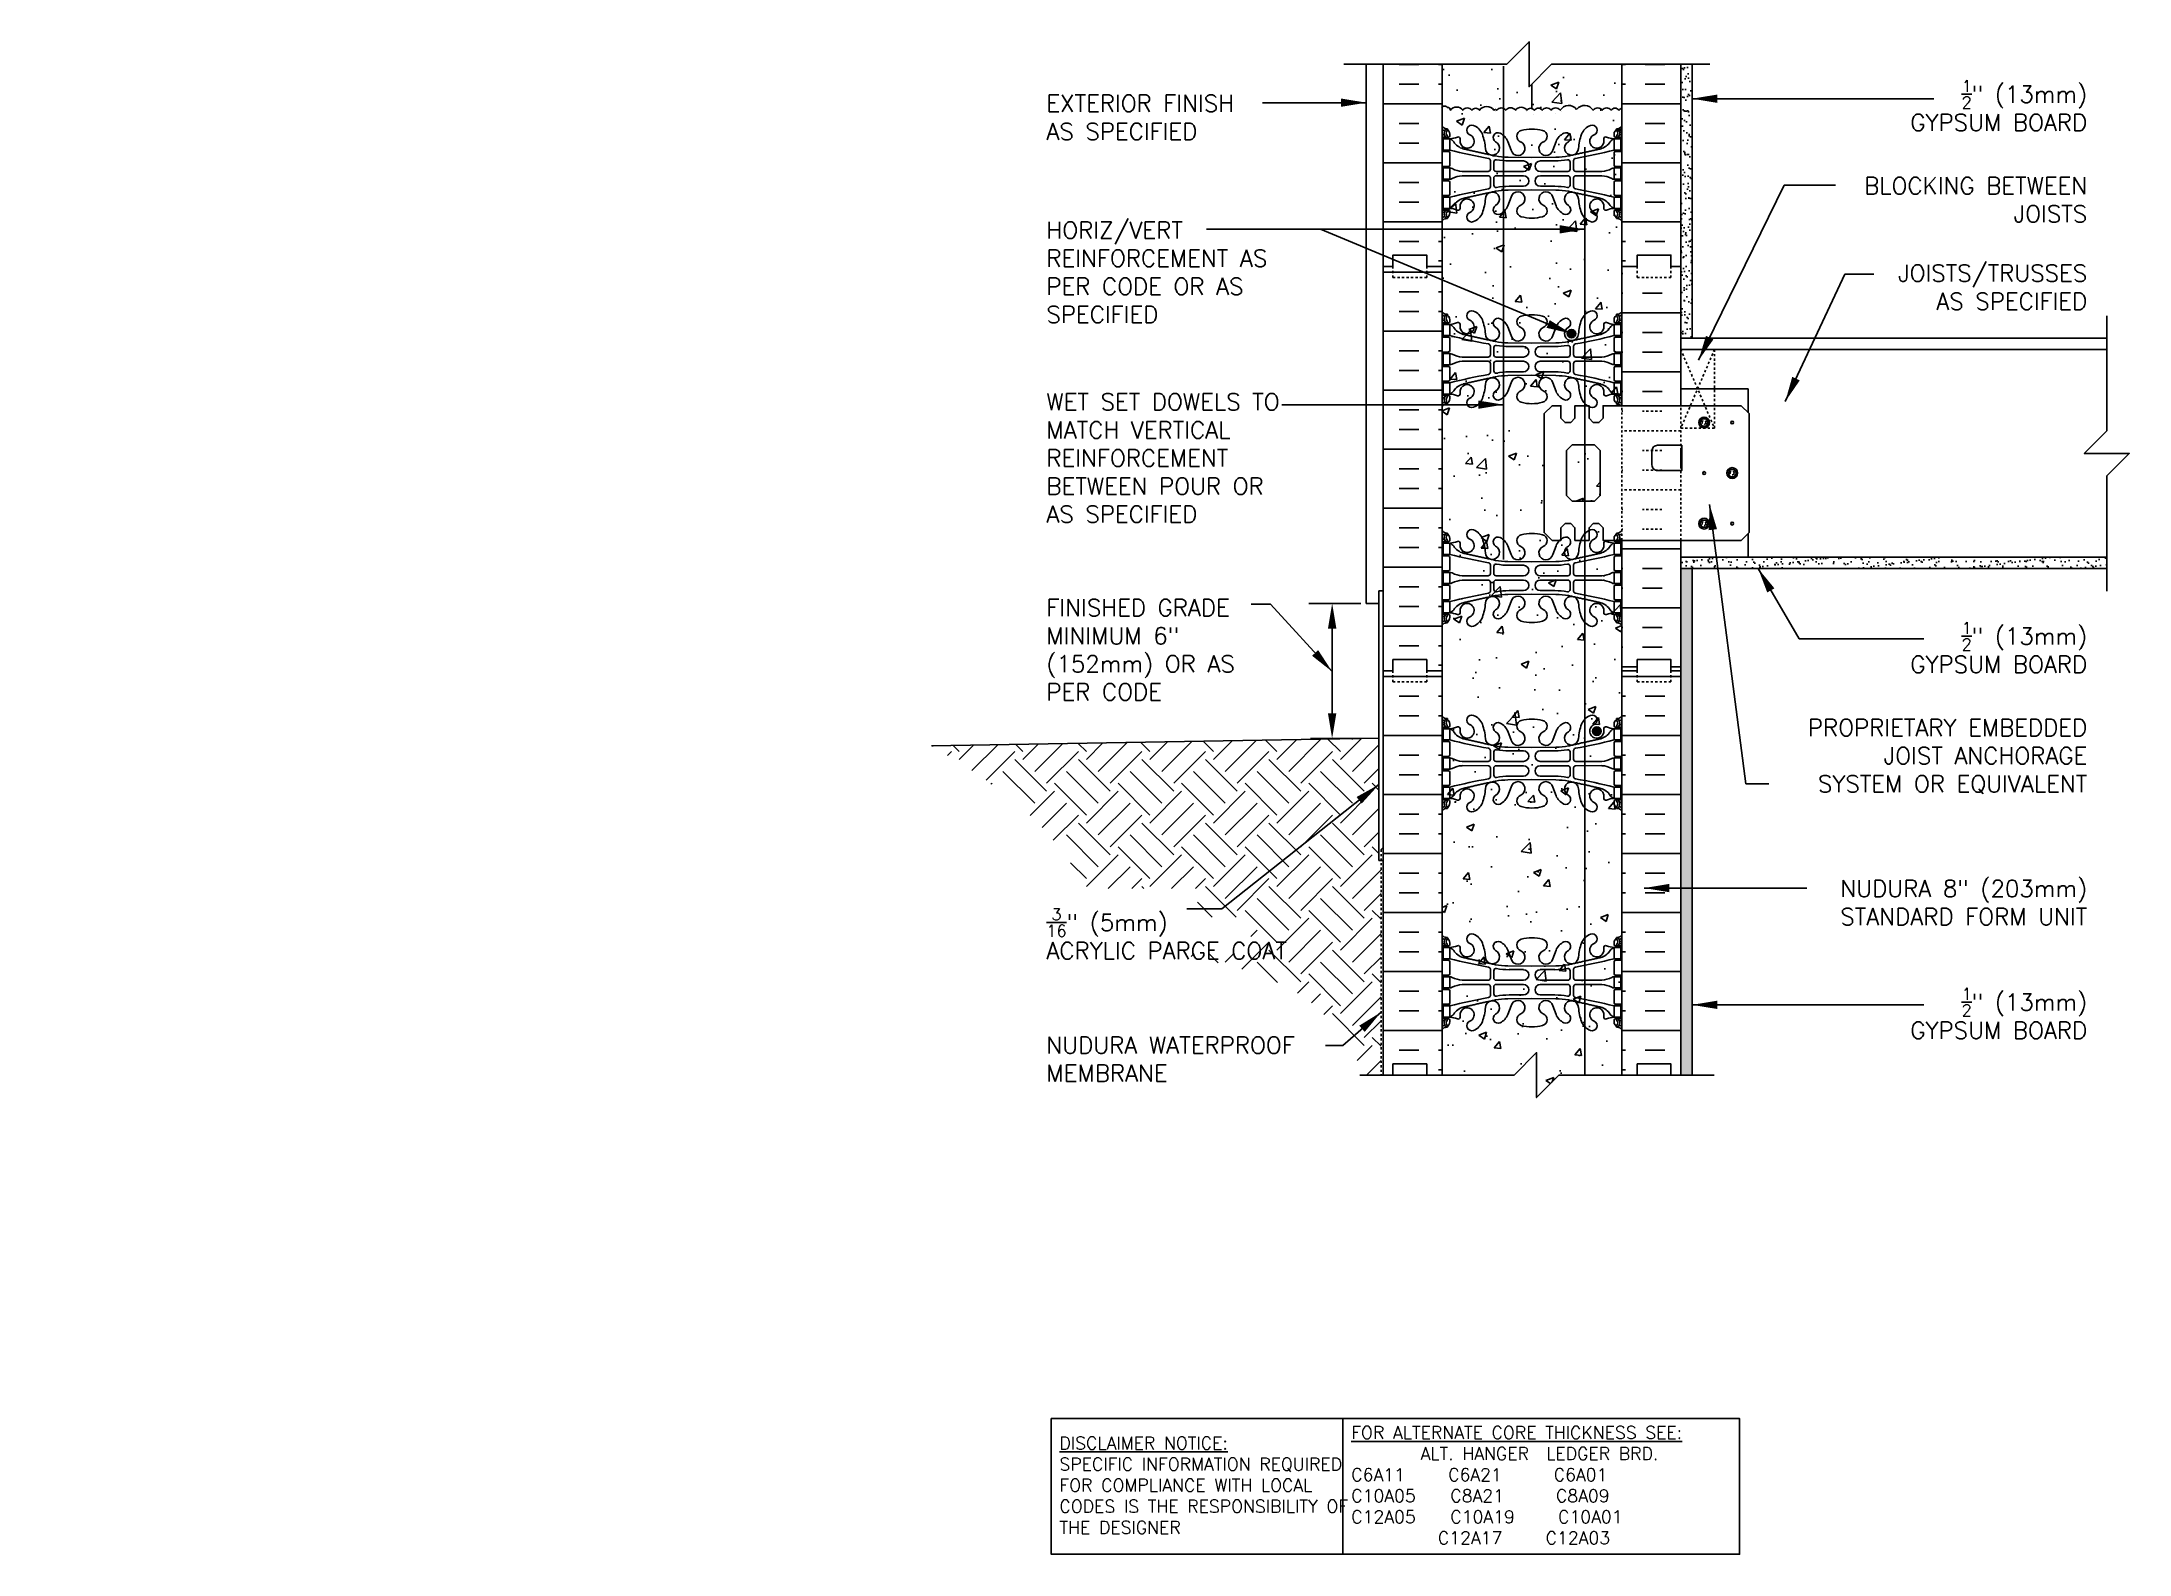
# Model space of a CAD drawing. Header units: inches. Extents: x 109 to 201.9, y 88.1 to 155.4.
import ezdxf

# ---------------------------------------------------------------- set-up
doc = ezdxf.new("R2010")
doc.units = ezdxf.units.IN
doc.header["$LTSCALE"] = 0.5
doc.header["$MEASUREMENT"] = 0
for name, pattern in [('DASHED2', [0.375, 0.25, -0.125]), ('DASHEDX2', [1.5, 1, -0.5]), ('HIDDEN2', [0.1875, 0.125, -0.0625])]:
    doc.linetypes.add(name, pattern=pattern)
for name, color, linetype in [('HATCH', 12, 'Continuous'), ('line25', 2, 'Continuous'), ('LINE3', 3, 'Continuous'), ('LINE50', 5, 'Continuous'), ('LINE9', 9, 'Continuous'), ('TEXT', 4, 'Continuous'), ('Web_Edge', 9, 'Continuous')]:
    doc.layers.add(name, color=color, linetype=linetype)
doc.styles.add('DIM', font='romans.shx', dxfattribs={"width": 0.7})
doc.styles.add('ROMANS', font='romans.shx', dxfattribs={"height": 0.75})
doc.styles.get("Standard").update_dxf_attribs({"font": 'romans.shx', "height": 0.75})
doc.dimstyles.new('ext_12', dxfattribs={"dimscale": 12, "dimtxt": 0.09375, "dimasz": 0.09375, "dimexe": 0.09375, "dimexo": 0.0625, "dimgap": 0.0625, "dimtad": 1, "dimdec": 1, "dimzin": 3, "dimdsep": 46, "dimlunit": 4, "dimtxsty": 'DIM', "dimcen": 0.09, "dimdle": 0.09375, "dimclrt": 4, "dimadec": 0, "dimazin": 0, "dimtfac": 1, "dimtdec": 1, "dimtmove": 2, "dimatfit": 3, "dimfxl": 0, "dimfrac": 2, "dimtolj": 1, "dimtzin": 0, "dimarcsym": 0})
pattern_1 = [(37.5, (70.88313, 12.08724), (-0.0157483, 0.48170594), [0, -0.38, 0, -0.425, 0, -0.40625]), (7.5, (70.8831, 12.08724), (0.4424442, 0.7055365), [0, -0.205, 0, -0.3425, 0, -0.13125]), (327.5, (70.57563, 12.08724), (0.7785355, 0.0014148), [0, -0.125, 0, -0.45, 0, -0.5875]), (317.5, (70.5756, 12.08724), (0.7515317, 0.219419), [0, -0.0625, 0, -0.295, 0, -0.3375])]
pattern_2 = [(180, (70.883, 12.0872), (-3e-16, -2.625), []), (180, (70.883, 11.2122), (-3e-16, -2.625), [0.875, -0.875]), (180, (70.883, 10.3372), (-3e-16, -2.625), [0.875, -0.875])]

msp = doc.modelspace()

# ---------------------------------------------------------------- texts
at = {"layer": 'TEXT', "char_height": 0.75, "style": 'ROMANS'}
for s, insert, width, attachment_point in [('\\A1;{\\H0.7x;\\S1/2;}" (13mm) GYPSUM BOARD', (200.066, 152.569), 9.12398, 6), ('EXTERIOR FINISH\\PAS SPECIFIED', (153.728, 152.04), 11.74859, 4), ('BLOCKING BETWEEN JOISTS', (200.066, 148.373), 11.39051, 6), ('HORIZ/VERT REINFORCEMENT AS PER CODE OR AS SPECIFIED', (153.728, 145.144), 11.74859, 4), ('JOISTS/TRUSSES AS SPECIFIED', (200.066, 144.478), 9.12398, 6), ('WET SET DOWELS TO MATCH VERTICAL REINFORCEMENT BETWEEN POUR OR AS SPECIFIED', (153.728, 136.876), 11.74859, 4), ('FINISHED GRADE MINIMUM 6" (152mm) OR AS PER CODE', (153.728, 128.34), 10.75183, 4), ('\\A1;{\\H0.7x;\\S1/2;}" (13mm) GYPSUM BOARD', (200.066, 128.446), 9.12398, 6), ('PROPRIETARY EMBEDDED JOIST ANCHORAGE \\PSYSTEM OR EQUIVALENT', (200.066, 123.591), 13.76939, 6), ('\\A1;NUDURA 8" (203mm) STANDARD FORM UNIT', (200.066, 117.087), 14.69725, 6), ('\\A1;{\\H0.7x;\\S3/16;}" (5mm) \\PACRYLIC PARGE COAT', (153.728, 115.7), 11.74859, 4), ('\\A1;{\\H0.7x;\\S1/2;}" (13mm) GYPSUM BOARD', (200.066, 112.156), 9.12398, 6), ('\\A1;NUDURA WATERPROOF MEMBRANE', (153.728, 110.118), 12.78313, 4)]:
    msp.add_mtext(s, dxfattribs=dict(at, insert=insert, width=width, attachment_point=attachment_point))
at = {"layer": 'TEXT', "char_height": 0.5625, "attachment_point": 4}
for s, insert, width in [('{\\LDISCLAIMER NOTICE:}\\PSPECIFIC INFORMATION REQUIRED FOR COMPLIANCE WITH LOCAL CODES IS THE RESPONSIBILITY OF THE DESIGNER', (154.308, 91.152), 14.00235), ('{\\LFOR ALTERNATE CORE THICKNESS SEE:\\P}        ALT. HANGER  LEDGER BRD.\\PC6A11     C6A21      C6A01     \\PC10A05    C8A21      C8A09\\PC12A05    C10A19     C10A01\\P          C12A17     C12A03', (167.3, 91.152), 23.33295)]:
    msp.add_mtext(s, dxfattribs=dict(at, insert=insert, width=width))

# ---------------------------------------------------------------- blocks, each defined once
blk = doc.blocks.new('8 web')
at = {"layer": 'Web_Edge'}
for p, q in [((-4, 6.589), (-3.922, 6.589)), ((-3.854, 6.868), (-3.764, 6.868)), ((-3.764, 6.868), (-3.764, 6.827)), ((-3.654, 6.619), (-3.654, 6.552)), ((3.654, 6.619), (3.654, 6.552)), ((3.854, 6.868), (3.764, 6.868)), ((3.764, 6.868), (3.764, 6.827)), ((4, 6.589), (3.922, 6.589)), ((-4, 6.489), (-3.716, 6.489)), ((-4, 5.849), (-3.716, 5.849)), ((-3.854, 6.489), (-3.854, 6.419)), ((-3.854, 5.919), (-3.854, 5.849)), ((-3.764, 6.489), (-3.764, 6.419)), ((-3.764, 5.919), (-3.764, 5.849)), ((-3.654, 5.787), (-3.654, 5.252)), ((-0.929, 5.917), (-1.071, 6.304)), ((-1.067, 5.601), (0, 5.586)), ((1.067, 5.601), (0, 5.586)), ((0.929, 5.917), (1.071, 6.304)), ((3.654, 5.787), (3.654, 5.252)), ((4, 6.489), (3.716, 6.489)), ((4, 5.849), (3.716, 5.849)), ((3.764, 6.489), (3.764, 6.419)), ((3.764, 5.919), (3.764, 5.849)), ((3.854, 6.489), (3.854, 6.419)), ((3.854, 5.919), (3.854, 5.849)), ((-4, 5.189), (-3.716, 5.189)), ((-3.854, 5.189), (-3.854, 5.119)), ((-3.764, 5.189), (-3.764, 5.119)), ((-3.106, 4.964), (-1.952, 4.965)), ((-3.106, 4.775), (-1.952, 4.774)), ((-1.852, 5.45), (-1.852, 5.065)), ((-1.852, 4.289), (-1.852, 4.674)), ((-1.699, 5.387), (-1.699, 5.065)), ((-1.699, 4.351), (-1.699, 4.674)), ((-1.599, 4.965), (-0.372, 4.965)), ((-1.599, 4.774), (-0.372, 4.774)), ((-1.019, 5.433), (-0.372, 5.433)), ((1.019, 5.433), (0.372, 5.433)), ((1.599, 4.965), (0.372, 4.965)), ((1.599, 4.774), (0.372, 4.774)), ((1.699, 5.387), (1.699, 5.065)), ((1.699, 4.351), (1.699, 4.674)), ((1.852, 5.45), (1.852, 5.065)), ((1.852, 4.289), (1.852, 4.674)), ((3.106, 4.964), (1.952, 4.965)), ((3.106, 4.775), (1.952, 4.774)), ((4, 5.189), (3.716, 5.189)), ((3.764, 5.189), (3.764, 5.119)), ((3.854, 5.189), (3.854, 5.119)), ((-4, 4.549), (-3.716, 4.549)), ((-4, 3.889), (-3.716, 3.889)), ((-3.854, 4.549), (-3.854, 4.619)), ((-3.854, 3.819), (-3.854, 3.889)), ((-3.764, 4.549), (-3.764, 4.619)), ((-3.764, 3.819), (-3.764, 3.889)), ((-3.654, 3.952), (-3.654, 4.487)), ((-0.929, 3.822), (-1.071, 3.435)), ((-1.067, 4.138), (0, 4.153)), ((-1.019, 4.305), (-0.372, 4.305)), ((1.067, 4.138), (0, 4.153)), ((1.019, 4.305), (0.372, 4.305)), ((0.929, 3.822), (1.071, 3.435)), ((3.654, 3.952), (3.654, 4.487)), ((4, 4.549), (3.716, 4.549)), ((4, 3.889), (3.716, 3.889)), ((3.764, 4.549), (3.764, 4.619)), ((3.764, 3.819), (3.764, 3.889)), ((3.854, 4.549), (3.854, 4.619)), ((3.854, 3.819), (3.854, 3.889)), ((-4, 3.249), (-3.716, 3.249)), ((-4, 3.149), (-3.922, 3.149)), ((-3.854, 3.249), (-3.854, 3.319)), ((-3.854, 2.871), (-3.764, 2.871)), ((-3.764, 3.249), (-3.764, 3.319)), ((-3.764, 2.871), (-3.764, 2.912)), ((-3.654, 3.119), (-3.654, 3.187)), ((3.654, 3.119), (3.654, 3.187)), ((4, 3.249), (3.716, 3.249)), ((3.764, 3.249), (3.764, 3.319)), ((3.764, 2.871), (3.764, 2.912)), ((3.854, 2.871), (3.764, 2.871)), ((3.854, 3.249), (3.854, 3.319)), ((4, 3.149), (3.922, 3.149)), ((-4, -3.149), (-3.922, -3.149)), ((-4, -3.249), (-3.716, -3.249)), ((-3.854, -2.871), (-3.764, -2.871)), ((-3.854, -3.249), (-3.854, -3.319)), ((-3.764, -2.871), (-3.764, -2.912)), ((-3.764, -3.249), (-3.764, -3.319)), ((-3.654, -3.119), (-3.654, -3.187)), ((-0.929, -3.822), (-1.071, -3.435)), ((0.929, -3.822), (1.071, -3.435)), ((3.654, -3.119), (3.654, -3.187)), ((4, -3.249), (3.716, -3.249)), ((3.854, -2.871), (3.764, -2.871)), ((3.764, -2.871), (3.764, -2.912)), ((3.764, -3.249), (3.764, -3.319)), ((3.854, -3.249), (3.854, -3.319)), ((4, -3.149), (3.922, -3.149)), ((-4, -3.889), (-3.716, -3.889)), ((-4, -4.549), (-3.716, -4.549)), ((-3.854, -3.819), (-3.854, -3.889)), ((-3.854, -4.549), (-3.854, -4.619)), ((-3.764, -3.819), (-3.764, -3.889)), ((-3.764, -4.549), (-3.764, -4.619)), ((-3.654, -3.952), (-3.654, -4.487)), ((-1.852, -4.289), (-1.852, -4.674)), ((-1.699, -4.351), (-1.699, -4.674)), ((-1.067, -4.138), (0, -4.153)), ((-1.019, -4.305), (-0.372, -4.305)), ((1.067, -4.138), (0, -4.153)), ((1.019, -4.305), (0.372, -4.305)), ((1.699, -4.351), (1.699, -4.674)), ((1.852, -4.289), (1.852, -4.674)), ((3.654, -3.952), (3.654, -4.487)), ((4, -3.889), (3.716, -3.889)), ((4, -4.549), (3.716, -4.549)), ((3.764, -3.819), (3.764, -3.889)), ((3.764, -4.549), (3.764, -4.619)), ((3.854, -3.819), (3.854, -3.889)), ((3.854, -4.549), (3.854, -4.619)), ((-4, -5.189), (-3.716, -5.189)), ((-3.854, -5.189), (-3.854, -5.119)), ((-3.764, -5.189), (-3.764, -5.119)), ((-3.654, -5.787), (-3.654, -5.252)), ((-3.106, -4.775), (-1.952, -4.774)), ((-3.106, -4.964), (-1.952, -4.965)), ((-1.852, -5.45), (-1.852, -5.065)), ((-1.699, -5.387), (-1.699, -5.065)), ((-1.599, -4.774), (-0.372, -4.774)), ((-1.599, -4.965), (-0.372, -4.965)), ((-1.019, -5.433), (-0.372, -5.433)), ((1.599, -4.774), (0.372, -4.774)), ((1.599, -4.965), (0.372, -4.965)), ((1.019, -5.433), (0.372, -5.433)), ((1.699, -5.387), (1.699, -5.065)), ((1.852, -5.45), (1.852, -5.065)), ((3.106, -4.775), (1.952, -4.774)), ((3.106, -4.964), (1.952, -4.965)), ((3.654, -5.787), (3.654, -5.252)), ((4, -5.189), (3.716, -5.189)), ((3.764, -5.189), (3.764, -5.119)), ((3.854, -5.189), (3.854, -5.119)), ((-4, -5.849), (-3.716, -5.849)), ((-4, -6.489), (-3.716, -6.489)), ((-3.854, -5.919), (-3.854, -5.849)), ((-3.854, -6.489), (-3.854, -6.419)), ((-3.764, -5.919), (-3.764, -5.849)), ((-3.764, -6.489), (-3.764, -6.419)), ((-0.929, -5.917), (-1.071, -6.304)), ((-1.067, -5.601), (0, -5.586)), ((1.067, -5.601), (0, -5.586)), ((0.929, -5.917), (1.071, -6.304)), ((4, -5.849), (3.716, -5.849)), ((4, -6.489), (3.716, -6.489)), ((3.764, -5.919), (3.764, -5.849)), ((3.764, -6.489), (3.764, -6.419)), ((3.854, -5.919), (3.854, -5.849)), ((3.854, -6.489), (3.854, -6.419)), ((-4, -6.589), (-3.922, -6.589)), ((-3.854, -6.868), (-3.764, -6.868)), ((-3.764, -6.868), (-3.764, -6.827)), ((-3.654, -6.619), (-3.654, -6.552)), ((3.654, -6.619), (3.654, -6.552)), ((3.764, -6.868), (3.764, -6.827)), ((3.854, -6.868), (3.764, -6.868)), ((4, -6.589), (3.922, -6.589))]:
    blk.add_line(p, q, dxfattribs=at)
for points in [[(-3.959, 5.919), (-3.659, 5.919), (-3.659, 6.419), (-3.959, 6.419)], [(3.959, 5.919), (3.659, 5.919), (3.659, 6.419), (3.959, 6.419)], [(-3.959, 3.819), (-3.659, 3.819), (-3.659, 3.319), (-3.959, 3.319)], [(3.959, 3.819), (3.659, 3.819), (3.659, 3.319), (3.959, 3.319)], [(-3.959, -3.819), (-3.659, -3.819), (-3.659, -3.319), (-3.959, -3.319)], [(3.959, -3.819), (3.659, -3.819), (3.659, -3.319), (3.959, -3.319)], [(-3.959, -5.919), (-3.659, -5.919), (-3.659, -6.419), (-3.959, -6.419)], [(3.959, -5.919), (3.659, -5.919), (3.659, -6.419), (3.959, -6.419)]]:
    blk.add_lwpolyline(points, close=True, dxfattribs=at)
for points in [[(-3.659, 4.869), (-3.659, 5.119), (-3.959, 5.119), (-3.959, 4.869)], [(-3.659, 4.869), (-3.659, 4.619), (-3.959, 4.619), (-3.959, 4.869)], [(3.659, 4.869), (3.659, 5.119), (3.959, 5.119), (3.959, 4.869)], [(3.659, 4.869), (3.659, 4.619), (3.959, 4.619), (3.959, 4.869)], [(-3.659, -4.869), (-3.659, -4.619), (-3.959, -4.619), (-3.959, -4.869)], [(3.659, -4.869), (3.659, -4.619), (3.959, -4.619), (3.959, -4.869)], [(-3.659, -4.869), (-3.659, -5.119), (-3.959, -5.119), (-3.959, -4.869)], [(3.659, -4.869), (3.659, -5.119), (3.959, -5.119), (3.959, -4.869)]]:
    blk.add_lwpolyline(points, dxfattribs=at)
for centre, radius, start, end in [((-3.654, 7.327), 0.5, 226.21089, 250.52878), ((-3.654, 7.327), 0.6, 234.78322, 245.07477), ((-3.922, 6.609), 0.0196, 269.40316, 15.4901), ((-3.66, 6.674), 0.25, 140.11451, 222.46087), ((-3.916, 6.764), 0.021, 343.464, 63.99573), ((-3.818, 6.805), 0.045, 321.448, 139.1879), ((-3.812, 6.536), 0.045, 222.46087, 42.46087), ((-3.904, 6.619), 0.25, 0, 70.52878), ((-3.66, 6.674), 0.16, 140.00008, 222.46087), ((-3.716, 6.552), 0.0625, 270, 0), ((-2.89, 6.313), 0.314, 168.58862, 66.19163), ((-2.681, 6.804), 0.22, 68.19625, 248.19625), ((-2.839, 6.375), 0.677, 21.12389, 69.31975), ((-4.43, 5.81), 2.365, 4.38947, 20.00151), ((-1.507, 6.473), 0.217, 65.52644, 238.53701), ((-1.758, 6.003), 0.75, 23.69375, 62.97047), ((-0.406, 6.529), 0.268, 104.78919, 250.03375), ((-0.012, 5.096), 1.754, 89.62292, 105.29183), ((0.012, 5.096), 1.754, 74.70817, 90.37708), ((0.406, 6.529), 0.268, 289.96625, 75.21081), ((1.758, 6.003), 0.75, 117.02953, 156.30625), ((1.507, 6.473), 0.217, 301.46299, 114.47356), ((4.43, 5.81), 2.365, 159.99849, 175.61053), ((2.839, 6.375), 0.677, 110.68025, 158.87611), ((2.89, 6.313), 0.314, 113.80837, 11.41138), ((2.681, 6.804), 0.22, 291.80375, 111.80375), ((3.904, 6.619), 0.25, 109.47122, 180), ((3.716, 6.552), 0.0625, 180, 270), ((3.812, 6.536), 0.045, 137.53913, 317.53913), ((3.818, 6.805), 0.045, 40.8121, 218.552), ((3.66, 6.674), 0.16, 317.53913, 39.99992), ((3.654, 7.327), 0.5, 289.47122, 313.78911), ((3.66, 6.674), 0.25, 317.53913, 39.88549), ((3.916, 6.764), 0.021, 116.00427, 196.536), ((3.922, 6.609), 0.0196, 164.5099, 270.59684), ((3.654, 7.327), 0.6, 294.92523, 305.21678), ((-3.716, 5.787), 0.0625, 0, 90), ((-3.714, 7.415), 0.997, 273.15379, 293.1467), ((-3.781, 6.077), 0.364, 34.97751, 70.33874), ((3.15, 33.34), 28.253, 256.05522, 259.63434), ((-2.858, 6.688), 0.743, 212.79192, 253.81071), ((-3.288, 6.408), 0.0968, 340.15513, 110.43307), ((-1.759, 6.006), 0.314, 182.73571, 63.93483), ((-1.072, 8.585), 2.984, 259.25462, 270.09947), ((-0.624, 5.99), 0.314, 193.41463, 66.19163), ((0.624, 5.99), 0.314, 113.80837, 346.58537), ((1.072, 8.585), 2.984, 269.90053, 280.74538), ((1.759, 6.006), 0.314, 116.06517, 357.26429), ((-3.15, 33.34), 28.253, 280.36566, 283.94478), ((2.858, 6.688), 0.743, 286.18929, 327.20808), ((3.288, 6.408), 0.0968, 69.56693, 199.84487), ((3.714, 7.415), 0.997, 246.8533, 266.84621), ((3.781, 6.077), 0.364, 109.66126, 145.02249), ((3.716, 5.787), 0.0625, 90, 180), ((-3.716, 5.252), 0.0625, 270, 0), ((-3.663, 4.901), 0.219, 60.49375, 88.91995), ((-3.663, 4.838), 0.219, 271.08005, 299.50625), ((-3.021, 6.121), 1.16, 242.5844, 265.80325), ((-3.021, 3.618), 1.16, 94.19675, 117.4156), ((-1.952, 5.065), 0.1, 270.03876, 360), ((-1.952, 4.674), 0.1, 0, 89.96124), ((-1.952, 5.45), 0.1, 360, 79.63434), ((-1.599, 5.387), 0.1, 79.25462, 180), ((-1.599, 5.065), 0.1, 180, 270), ((-1.599, 4.674), 0.1, 90, 180), ((-1.024, 8.417), 2.984, 259.25462, 270.09947), ((-0.372, 5.199), 0.234, 270, 90), ((-0.372, 4.54), 0.234, 270, 90), ((0.372, 5.199), 0.234, 90, 270), ((0.372, 4.54), 0.234, 90, 270), ((1.024, 8.417), 2.984, 269.90053, 280.74538), ((1.599, 5.387), 0.1, 0, 100.74538), ((1.599, 5.065), 0.1, 270, 0), ((1.599, 4.674), 0.1, 0, 90), ((1.952, 5.45), 0.1, 100.36566, 180), ((1.952, 5.065), 0.1, 180, 269.96124), ((1.952, 4.674), 0.1, 90.03876, 180), ((3.021, 6.121), 1.16, 274.19675, 297.4156), ((3.021, 3.618), 1.16, 62.5844, 85.80325), ((3.663, 4.901), 0.219, 91.08005, 119.50625), ((3.663, 4.838), 0.219, 240.49375, 268.91995), ((3.716, 5.252), 0.0625, 180, 270), ((-3.716, 4.487), 0.0625, 0, 90), ((-3.716, 3.952), 0.0625, 270, 0), ((3.15, -23.601), 28.253, 100.36566, 103.94478), ((-2.858, 3.051), 0.743, 106.18929, 147.20808), ((-2.89, 3.426), 0.314, 293.80837, 191.41138), ((-4.43, 3.929), 2.365, 339.99849, 355.61053), ((-1.759, 3.733), 0.314, 296.06517, 177.26429), ((-1.952, 4.289), 0.1, 280.36566, 0), ((-1.599, 4.351), 0.1, 180, 280.74538), ((-1.072, 1.154), 2.984, 89.90053, 100.74538), ((-1.024, 1.322), 2.984, 89.90053, 100.74538), ((-0.624, 3.749), 0.314, 293.80837, 166.58537), ((0.624, 3.749), 0.314, 13.41463, 246.19163), ((1.024, 1.322), 2.984, 79.25462, 90.09947), ((1.072, 1.154), 2.984, 79.25462, 90.09947), ((1.759, 3.733), 0.314, 2.73571, 243.93483), ((1.599, 4.351), 0.1, 259.25462, 0), ((1.952, 4.289), 0.1, 180, 259.63434), ((-3.15, -23.601), 28.253, 76.05522, 79.63434), ((4.43, 3.929), 2.365, 184.38947, 200.00151), ((2.89, 3.426), 0.314, 348.58862, 246.19163), ((2.858, 3.051), 0.743, 32.79192, 73.81071), ((3.716, 4.487), 0.0625, 90, 180), ((3.716, 3.952), 0.0625, 180, 270), ((-3.654, 2.412), 0.6, 114.92523, 125.21678), ((-3.654, 2.412), 0.5, 109.47122, 133.78911), ((-3.922, 3.13), 0.0196, 344.5099, 90.59684), ((-3.66, 3.065), 0.25, 137.53913, 219.88549), ((-3.916, 2.975), 0.021, 296.00427, 16.536), ((-3.818, 2.934), 0.045, 220.8121, 38.552), ((-3.812, 3.203), 0.045, 317.53913, 137.53913), ((-3.904, 3.119), 0.25, 289.47122, 360), ((-3.66, 3.065), 0.16, 137.53913, 219.99992), ((-3.716, 3.187), 0.0625, 360, 90), ((-3.781, 3.662), 0.364, 289.66126, 325.02249), ((-3.714, 2.324), 0.997, 66.8533, 86.84621), ((-3.288, 3.331), 0.0968, 249.56693, 19.84487), ((-2.681, 2.935), 0.22, 111.80375, 291.80375), ((-2.839, 3.364), 0.677, 290.68025, 338.87611), ((-1.507, 3.266), 0.217, 121.46299, 294.47356), ((-1.758, 3.736), 0.75, 297.02953, 336.30625), ((-0.406, 3.21), 0.268, 109.96625, 255.21081), ((-0.012, 4.643), 1.754, 254.70817, 270.37708), ((0.012, 4.643), 1.754, 269.62292, 285.29183), ((0.406, 3.21), 0.268, 284.78919, 70.03375), ((1.758, 3.736), 0.75, 203.69375, 242.97047), ((1.507, 3.266), 0.217, 245.52644, 58.53701), ((2.839, 3.364), 0.677, 201.12389, 249.31975), ((2.681, 2.935), 0.22, 248.19625, 68.19625), ((3.288, 3.331), 0.0968, 160.15513, 290.43307), ((3.714, 2.324), 0.997, 93.15379, 113.1467), ((3.781, 3.662), 0.364, 214.97751, 250.33874), ((3.716, 3.187), 0.0625, 90, 180), ((3.904, 3.119), 0.25, 180, 250.52878), ((3.812, 3.203), 0.045, 42.46087, 222.46087), ((3.818, 2.934), 0.045, 141.448, 319.1879), ((3.66, 3.065), 0.16, 320.00008, 42.46087), ((3.654, 2.412), 0.5, 46.21089, 70.52878), ((3.66, 3.065), 0.25, 320.11451, 42.46087), ((3.916, 2.975), 0.021, 163.464, 243.99573), ((3.922, 3.13), 0.0196, 89.40316, 195.4901), ((3.654, 2.412), 0.6, 54.78322, 65.07477), ((-3.654, -2.412), 0.5, 226.21089, 250.52878), ((-2.681, -2.935), 0.22, 68.19625, 248.19625), ((-2.839, -3.364), 0.677, 21.12389, 69.31975), ((2.839, -3.364), 0.677, 110.68025, 158.87611), ((2.681, -2.935), 0.22, 291.80375, 111.80375), ((3.654, -2.412), 0.5, 289.47122, 313.78911), ((-3.654, -2.412), 0.6, 234.78322, 245.07477), ((-3.922, -3.13), 0.0196, 269.40316, 15.4901), ((-3.66, -3.065), 0.25, 140.11451, 222.46087), ((-3.916, -2.975), 0.021, 343.464, 63.99573), ((-3.818, -2.934), 0.045, 321.448, 139.1879), ((-3.812, -3.203), 0.045, 222.46087, 42.46087), ((-3.904, -3.119), 0.25, 0, 70.52878), ((-3.66, -3.065), 0.16, 140.00008, 222.46087), ((-3.716, -3.187), 0.0625, 270, 0), ((-3.714, -2.324), 0.997, 273.15379, 293.1467), ((-3.781, -3.662), 0.364, 34.97751, 70.33874), ((-2.858, -3.051), 0.743, 212.79192, 253.81071), ((-3.288, -3.331), 0.0968, 340.15513, 110.43307), ((-2.89, -3.426), 0.314, 168.58862, 66.19163), ((-4.43, -3.929), 2.365, 4.38947, 20.00151), ((-1.759, -3.733), 0.314, 182.73571, 63.93483), ((-1.507, -3.266), 0.217, 65.52644, 238.53701), ((-1.758, -3.736), 0.75, 23.69375, 62.97047), ((-0.624, -3.749), 0.314, 193.41463, 66.19163), ((-0.406, -3.21), 0.268, 104.78919, 250.03375), ((-0.012, -4.643), 1.754, 89.62292, 105.29183), ((0.012, -4.643), 1.754, 74.70817, 90.37708), ((0.624, -3.749), 0.314, 113.80837, 346.58537), ((0.406, -3.21), 0.268, 289.96625, 75.21081), ((1.758, -3.736), 0.75, 117.02953, 156.30625), ((1.507, -3.266), 0.217, 301.46299, 114.47356), ((1.759, -3.733), 0.314, 116.06517, 357.26429), ((4.43, -3.929), 2.365, 159.99849, 175.61053), ((2.89, -3.426), 0.314, 113.80837, 11.41138), ((2.858, -3.051), 0.743, 286.18929, 327.20808), ((3.288, -3.331), 0.0968, 69.56693, 199.84487), ((3.714, -2.324), 0.997, 246.8533, 266.84621), ((3.781, -3.662), 0.364, 109.66126, 145.02249), ((3.904, -3.119), 0.25, 109.47122, 180), ((3.716, -3.187), 0.0625, 180, 270), ((3.812, -3.203), 0.045, 137.53913, 317.53913), ((3.818, -2.934), 0.045, 40.8121, 218.552), ((3.66, -3.065), 0.16, 317.53913, 39.99992), ((3.66, -3.065), 0.25, 317.53913, 39.88549), ((3.916, -2.975), 0.021, 116.00427, 196.536), ((3.922, -3.13), 0.0196, 164.5099, 270.59684), ((3.654, -2.412), 0.6, 294.92523, 305.21678), ((-3.716, -3.952), 0.0625, 0, 90), ((-3.716, -4.487), 0.0625, 270, 0), ((3.15, 23.601), 28.253, 256.05522, 259.63434), ((-3.663, -4.838), 0.219, 60.49375, 88.91995), ((-1.952, -4.289), 0.1, 360, 79.63434), ((-1.599, -4.351), 0.1, 79.25462, 180), ((-1.072, -1.154), 2.984, 259.25462, 270.09947), ((-1.024, -1.322), 2.984, 259.25462, 270.09947), ((-0.372, -4.54), 0.234, 270, 90), ((0.372, -4.54), 0.234, 90, 270), ((1.024, -1.322), 2.984, 269.90053, 280.74538), ((1.072, -1.154), 2.984, 269.90053, 280.74538), ((1.599, -4.351), 0.1, 0, 100.74538), ((1.952, -4.289), 0.1, 100.36566, 180), ((-3.15, 23.601), 28.253, 280.36566, 283.94478), ((3.663, -4.838), 0.219, 91.08005, 119.50625), ((3.716, -3.952), 0.0625, 90, 180), ((3.716, -4.487), 0.0625, 180, 270), ((-3.716, -5.252), 0.0625, 0, 90), ((-3.663, -4.901), 0.219, 271.08005, 299.50625), ((3.15, -33.34), 28.253, 100.36566, 103.94478), ((-3.021, -3.618), 1.16, 242.5844, 265.80325), ((-3.021, -6.121), 1.16, 94.19675, 117.4156), ((-1.952, -4.674), 0.1, 270.03876, 360), ((-1.952, -5.065), 0.1, 0, 89.96124), ((-1.952, -5.45), 0.1, 280.36566, 0), ((-1.599, -4.674), 0.1, 180, 270), ((-1.599, -5.065), 0.1, 90, 180), ((-1.599, -5.387), 0.1, 180, 280.74538), ((-1.024, -8.417), 2.984, 89.90053, 100.74538), ((-0.372, -5.199), 0.234, 270, 90), ((0.372, -5.199), 0.234, 90, 270), ((1.024, -8.417), 2.984, 79.25462, 90.09947), ((1.599, -5.387), 0.1, 259.25462, 0), ((1.599, -4.674), 0.1, 270, 0), ((1.599, -5.065), 0.1, 0, 90), ((1.952, -4.674), 0.1, 180, 269.96124), ((1.952, -5.065), 0.1, 90.03876, 180), ((1.952, -5.45), 0.1, 180, 259.63434), ((-3.15, -33.34), 28.253, 76.05522, 79.63434), ((3.021, -3.618), 1.16, 274.19675, 297.4156), ((3.021, -6.121), 1.16, 62.5844, 85.80325), ((3.663, -4.901), 0.219, 240.49375, 268.91995), ((3.716, -5.252), 0.0625, 90, 180), ((-3.66, -6.674), 0.25, 137.53913, 219.88549), ((-3.812, -6.536), 0.045, 317.53913, 137.53913), ((-3.716, -5.787), 0.0625, 270, 0), ((-3.716, -6.552), 0.0625, 360, 90), ((-3.781, -6.077), 0.364, 289.66126, 325.02249), ((-3.714, -7.415), 0.997, 66.8533, 86.84621), ((-2.858, -6.688), 0.743, 106.18929, 147.20808), ((-3.288, -6.408), 0.0968, 249.56693, 19.84487), ((-2.89, -6.313), 0.314, 293.80837, 191.41138), ((-4.43, -5.81), 2.365, 339.99849, 355.61053), ((-1.759, -6.006), 0.314, 296.06517, 177.26429), ((-1.507, -6.473), 0.217, 121.46299, 294.47356), ((-1.072, -8.585), 2.984, 89.90053, 100.74538), ((-1.758, -6.003), 0.75, 297.02953, 336.30625), ((-0.624, -5.99), 0.314, 293.80837, 166.58537), ((-0.406, -6.529), 0.268, 109.96625, 255.21081), ((0.624, -5.99), 0.314, 13.41463, 246.19163), ((0.406, -6.529), 0.268, 284.78919, 70.03375), ((1.072, -8.585), 2.984, 79.25462, 90.09947), ((1.758, -6.003), 0.75, 203.69375, 242.97047), ((1.507, -6.473), 0.217, 245.52644, 58.53701), ((1.759, -6.006), 0.314, 2.73571, 243.93483), ((4.43, -5.81), 2.365, 184.38947, 200.00151), ((2.89, -6.313), 0.314, 348.58862, 246.19163), ((2.858, -6.688), 0.743, 32.79192, 73.81071), ((3.288, -6.408), 0.0968, 160.15513, 290.43307), ((3.714, -7.415), 0.997, 93.15379, 113.1467), ((3.781, -6.077), 0.364, 214.97751, 250.33874), ((3.716, -5.787), 0.0625, 180, 270), ((3.716, -6.552), 0.0625, 90, 180), ((3.812, -6.536), 0.045, 42.46087, 222.46087), ((3.66, -6.674), 0.25, 320.11451, 42.46087), ((-3.654, -7.327), 0.6, 114.92523, 125.21678), ((-3.654, -7.327), 0.5, 109.47122, 133.78911), ((-3.922, -6.609), 0.0196, 344.5099, 90.59684), ((-3.916, -6.764), 0.021, 296.00427, 16.536), ((-3.818, -6.805), 0.045, 220.8121, 38.552), ((-3.904, -6.619), 0.25, 289.47122, 360), ((-3.66, -6.674), 0.16, 137.53913, 219.99992), ((-2.681, -6.804), 0.22, 111.80375, 291.80375), ((-2.839, -6.375), 0.677, 290.68025, 338.87611), ((-0.012, -5.096), 1.754, 254.70817, 270.37708), ((0.012, -5.096), 1.754, 269.62292, 285.29183), ((2.839, -6.375), 0.677, 201.12389, 249.31975), ((2.681, -6.804), 0.22, 248.19625, 68.19625), ((3.904, -6.619), 0.25, 180, 250.52878), ((3.818, -6.805), 0.045, 141.448, 319.1879), ((3.66, -6.674), 0.16, 320.00008, 42.46087), ((3.654, -7.327), 0.5, 46.21089, 70.52878), ((3.916, -6.764), 0.021, 163.464, 243.99573), ((3.922, -6.609), 0.0196, 89.40316, 195.4901), ((3.654, -7.327), 0.6, 54.78322, 65.07477)]:
    blk.add_arc(centre, radius, start, end, dxfattribs=at)
for points in [[(-3.066, 5.974), (-1.628, 5.654)], [(3.066, 5.974), (1.628, 5.654)], [(-3.066, 3.765), (-1.628, 4.085)], [(3.066, 3.765), (1.628, 4.085)], [(-3.066, -3.765), (-1.628, -4.085)], [(3.066, -3.765), (1.628, -4.085)], [(-3.066, -5.974), (-1.628, -5.654)], [(3.066, -5.974), (1.628, -5.654)]]:
    blk.add_open_spline(points, degree=1, dxfattribs=at)

# ---------------------------------------------------------------- hatches: boundary and pattern name
at = {"layer": 'HATCH'}
h = msp.add_hatch(dxfattribs=at)
h.set_pattern_fill('AR-CONC', color=256, scale=0.5, style=0)
h.paths.add_polyline_path([(178.474, 152.359, -0.520567), (178.867, 152.359, -0.520567), (179.221, 152.359, -0.191784), (179.344, 152.441), (179.344, 154.408), (176.219, 154.408), (175.219, 153.408), (175.219, 155.408), (174.219, 154.408), (171.344, 154.408), (171.344, 152.505, -0.448264), (171.581, 152.477, -0.520567), (171.712, 152.359, -0.520567), (172.263, 152.359, -0.520567), (172.669, 152.359, -0.520567), (173.01, 152.359, -0.520567), (173.652, 152.359, -0.520567), (173.783, 152.359, -0.520567), (174.176, 152.359, -0.520567), (174.608, 152.359, -0.520567), (175.119, 152.359, -0.520567), (175.447, 152.359, -0.520567), (175.801, 152.359, -0.520567), (176.194, 152.359, -0.520567), (176.6, 152.359, -0.520567), (177.334, 152.399, -0.520567), (178.067, 152.359, -0.520567)])
h = msp.add_hatch(dxfattribs=at)
h.set_pattern_fill('AR-SAND', color=256, scale=0.25, style=0)
h.set_pattern_definition(pattern_1)
h.paths.add_polyline_path([(182.469, 154.408), (181.969, 154.408), (181.969, 145.408), (181.969, 142.208), (182.469, 142.208)])
h = msp.add_hatch(dxfattribs=at)
h.set_pattern_fill('AR-CONC', color=256, scale=0.5, style=0)
h.paths.add_polyline_path([(179.344, 152.441, 0.191784), (179.221, 152.359, 0.520567), (178.867, 152.359, 0.520567), (178.474, 152.359, 0.520567), (178.067, 152.359, 0.520567), (177.334, 152.399, 0.520567), (176.6, 152.359, 0.520567), (176.194, 152.359, 0.520567), (175.801, 152.359, 0.520567), (175.447, 152.359, 0.520567), (175.119, 152.359, 0.520567), (174.608, 152.359, 0.520567), (174.176, 152.359, 0.520567), (173.783, 152.359, 0.520567), (173.652, 152.359, 0.520567), (173.01, 152.359, 0.520567), (172.669, 152.359, 0.520567), (172.263, 152.359, 0.520567), (171.712, 152.359, 0.520567), (171.581, 152.477, 0.448264), (171.344, 152.505), (171.344, 145.408), (171.344, 127.408), (171.344, 109.408), (174.547, 109.408), (175.547, 110.408), (175.547, 108.408), (176.547, 109.408), (179.344, 109.408), (179.344, 127.408), (179.344, 133.208), (178.509, 133.208), (178.509, 133.77), (178.322, 133.958), (178.072, 133.958), (177.884, 133.77), (177.884, 133.208), (177.259, 133.208), (177.259, 133.77), (177.072, 133.958), (176.822, 133.958), (176.634, 133.77), (176.634, 133.208), (176.238, 133.208), (175.884, 133.561), (175.884, 138.854), (176.238, 139.208), (176.634, 139.208), (176.634, 138.645), (176.822, 138.458), (177.072, 138.458), (177.259, 138.645), (177.259, 139.208), (177.884, 139.208), (177.884, 138.645), (178.072, 138.458), (178.322, 138.458), (178.509, 138.645), (178.509, 139.208), (179.344, 139.208), (179.344, 145.408)])
h = msp.add_hatch(dxfattribs=at)
h.set_pattern_fill('INSUL', color=256, scale=7, style=0)
h.set_pattern_definition([(0, (-2754.8174, -269.602), (0, 2.625), []), (0, (-2754.8174, -268.727), (0, 2.625), [0.875, -0.875]), (0, (-2754.8174, -267.852), (0, 2.625), [0.875, -0.875])])
h.paths.add_polyline_path([(168.719, 127.408), (169.157, 127.408), (169.157, 127.908), (170.657, 127.908), (170.657, 127.408), (171.344, 127.408), (171.344, 145.408), (170.657, 145.408), (170.657, 145.908), (169.157, 145.908), (169.157, 145.408), (168.719, 145.408)])
h = msp.add_hatch(dxfattribs=at)
h.set_pattern_fill('INSUL', color=256, scale=7, angle=180, style=0)
h.set_pattern_definition(pattern_2)
h.paths.add_polyline_path([(179.339, 141.504), (179.039, 141.504), (179.039, 141.004), (179.339, 141.004)])
h.paths.add_polyline_path([(181.969, 145.408), (181.532, 145.408), (181.532, 144.908), (180.032, 144.908), (180.032, 145.408), (179.344, 145.408), (179.344, 139.208), (181.969, 139.208)])
h = msp.add_hatch(dxfattribs=at)
h.set_pattern_fill('AR-CONC', color=256, scale=0.5, style=0)
h.paths.add_polyline_path([(178.384, 137.208), (178.134, 137.458), (177.134, 137.458), (176.884, 137.208), (176.884, 135.208), (177.134, 134.958), (178.134, 134.958), (178.384, 135.208)])
h = msp.add_hatch(dxfattribs=at)
h.set_pattern_fill('INSUL', color=256, scale=7, angle=180, style=0)
h.set_pattern_definition(pattern_2)
h.paths.add_polyline_path([(181.969, 133.208), (179.344, 133.208), (179.344, 127.408), (180.032, 127.408), (180.032, 127.908), (181.532, 127.908), (181.532, 127.408), (181.969, 127.408)])
h = msp.add_hatch(dxfattribs=at)
h.set_pattern_fill('AR-SAND', color=256, scale=0.25, style=0)
h.set_pattern_definition(pattern_1)
h.paths.add_polyline_path([(181.969, 132.458), (181.969, 131.958), (200.935, 131.958), (200.935, 132.458)])
h = msp.add_hatch(dxfattribs=at)
h.set_pattern_fill('AR-SAND', color=256, scale=0.25, style=0)
h.set_pattern_definition(pattern_1)
h.paths.add_polyline_path([(182.469, 131.958), (181.969, 131.958), (181.969, 127.408), (181.969, 109.408), (182.469, 109.408)])
h = msp.add_hatch(dxfattribs=at)
h.set_pattern_fill('INSUL', color=256, scale=7, style=0)
h.set_pattern_definition([(0, (-2754.8174, -287.602), (0, 2.625), []), (0, (-2754.8174, -286.727), (0, 2.625), [0.875, -0.875]), (0, (-2754.8174, -285.852), (0, 2.625), [0.875, -0.875])])
h.paths.add_polyline_path([(168.719, 109.408), (169.157, 109.408), (169.157, 109.908), (170.657, 109.908), (170.657, 109.408), (171.344, 109.408), (171.344, 127.408), (170.657, 127.408), (170.657, 127.908), (169.157, 127.908), (169.157, 127.408), (168.719, 127.408)])
h = msp.add_hatch(dxfattribs=at)
h.set_pattern_fill('INSUL', color=256, scale=7, style=0)
h.set_pattern_definition([(180, (3105.5058, -287.602), (0, 2.625), []), (180, (3105.5058, -286.727), (0, 2.625), [0.875, -0.875]), (180, (3105.5058, -285.852), (0, 2.625), [0.875, -0.875])])
h.paths.add_polyline_path([(181.969, 109.408), (181.532, 109.408), (181.532, 109.908), (180.032, 109.908), (180.032, 109.408), (179.344, 109.408), (179.344, 127.408), (180.032, 127.408), (180.032, 127.908), (181.532, 127.908), (181.532, 127.408), (181.969, 127.408)])
h = msp.add_hatch(dxfattribs=at)
h.set_pattern_fill('EARTH', color=256, scale=8, angle=45, style=0)
h.set_pattern_definition([(45, (68.8831, 12.0872), (2e-16, 2.828427), [2, -2]), (45, (68.3528, 12.6176), (2e-16, 2.828427), [2, -2]), (45, (67.8225, 13.148), (2e-16, 2.828427), [2, -2]), (135, (67.8225, 13.5015), (-2.828427, 4e-16), [2, -2]), (135, (68.3528, 14.0318), (-2.828427, 4e-16), [2, -2]), (135, (68.8831, 14.5621), (-2.828427, 4e-16), [2, -2])])
edge = h.paths.add_edge_path()
edge.add_spline(control_points=[(159.601, 114.816), (162.62, 114.182), (165.262, 113.355), (166.8, 111.26), (167.188, 110.648)], knot_values=[15.477298, 15.477298, 15.477298, 15.477298, 21.162657, 23.307813, 23.307813, 23.307813, 23.307813], degree=3, periodic=0)
edge.add_line((167.188, 110.648), (167.969, 109.408))
edge.add_line((167.969, 109.408), (168.625, 109.408))
edge.add_line((168.625, 109.408), (168.625, 118.967))
edge.add_line((168.625, 118.967), (168.532, 118.967))
edge.add_line((168.532, 118.967), (168.532, 124.408))
edge.add_line((168.532, 124.408), (148.61, 124.06))
edge.add_spline(control_points=[(148.61, 124.06), (149.728, 123.397), (152.003, 122.049), (154.223, 119.8), (155.22, 118.234), (155.513, 117.711)], knot_values=[0, 0, 0, 0, 3.887421, 7.907558, 9.371794, 9.371794, 9.371794, 9.371794], degree=3, periodic=0)
edge.add_line((155.513, 117.711), (160.447, 117.711))
edge.add_line((160.447, 117.711), (160.447, 116.442))
edge.add_line((160.447, 116.442), (162.83, 116.442))
edge.add_line((162.83, 116.442), (162.83, 114.816))
edge.add_line((162.83, 114.816), (159.601, 114.816))
h = msp.add_hatch(dxfattribs=at)
h.set_pattern_fill('AR-CONC', color=256, scale=0.5, style=0)
h.paths.add_polyline_path([(109.658, 120.956, -0.638777), (109.783, 121.08, 0.087457), (110.12, 121.001), (110.225, 121.001), (110.225, 121.071), (110.178, 121.071, -0.353772), (110.116, 121.12), (109.626, 121.12), (109.626, 121.683), (109.439, 121.87), (109.189, 121.87), (109.001, 121.683), (109.001, 121.564, -0.024057), (109.061, 121.589, -1), (109.224, 121.181, 2.087231)])
at = {"layer": 'LINE3'}
for points in [[(176.915, 142.413, 1), (177.29, 142.413, 1)], [(178.046, 124.72, 1), (178.421, 124.72, 1)]]:
    msp.add_hatch(color=256, dxfattribs=at).paths.add_polyline_path(points)

# ---------------------------------------------------------------- linework, layer by layer
at = {"layer": 'HATCH'}
for p, q in [((169.433, 154.398), (170.308, 154.398)), ((171.183, 154.398), (171.344, 154.398)), ((179.506, 154.398), (179.344, 154.398)), ((181.256, 154.398), (180.381, 154.398)), ((169.433, 153.523), (170.308, 153.523)), ((171.183, 153.523), (171.344, 153.523)), ((179.506, 153.523), (179.344, 153.523)), ((181.256, 153.523), (180.381, 153.523)), ((168.719, 152.648), (171.344, 152.648)), ((181.969, 152.648), (179.344, 152.648)), ((169.433, 151.773), (170.308, 151.773)), ((172.555, 151.957), (172.555, 151.957)), ((173.735, 152.316), (173.735, 152.316)), ((175.122, 152.309), (175.122, 152.309)), ((175.425, 152.161), (175.425, 152.161)), ((176.404, 152.203), (176.404, 152.203)), ((176.676, 152.325), (176.676, 152.325)), ((181.256, 151.773), (180.381, 151.773)), ((169.433, 150.898), (170.308, 150.898)), ((181.256, 150.898), (180.381, 150.898)), ((168.719, 150.023), (171.344, 150.023)), ((181.969, 150.023), (179.344, 150.023)), ((169.433, 149.148), (170.308, 149.148)), ((181.256, 149.148), (180.381, 149.148)), ((169.433, 148.273), (170.308, 148.273)), ((181.256, 148.273), (180.381, 148.273)), ((168.719, 147.398), (171.344, 147.398)), ((181.969, 147.398), (179.344, 147.398)), ((169.433, 146.523), (170.308, 146.523)), ((171.183, 146.523), (171.344, 146.523)), ((179.506, 146.523), (179.344, 146.523)), ((181.256, 146.523), (180.381, 146.523)), ((171.183, 145.648), (171.344, 145.648)), ((179.506, 145.648), (179.344, 145.648))]:
    msp.add_line(p, q, dxfattribs=at)
at = {"layer": 'HATCH', "linetype": 'HIDDEN2'}
for p, q in [((179.383, 138.962), (179.344, 138.962)), ((181.133, 138.962), (180.258, 138.962)), ((181.969, 138.087), (179.344, 138.087)), ((179.383, 137.212), (179.344, 137.212)), ((181.133, 137.212), (180.258, 137.212)), ((179.383, 136.337), (179.344, 136.337)), ((181.133, 136.337), (180.258, 136.337)), ((181.969, 135.462), (179.344, 135.462)), ((179.383, 134.587), (179.344, 134.587)), ((181.133, 134.587), (180.258, 134.587)), ((179.383, 133.712), (179.344, 133.712)), ((181.133, 133.712), (180.258, 133.712))]:
    msp.add_line(p, q, dxfattribs=at)
at = {"layer": 'HATCH'}
for points in [[(177.334, 152.399, 0.520567), (176.6, 152.359, 0.520567), (176.194, 152.359, 0.520567), (175.801, 152.359, 0.520567), (175.447, 152.359, 0.520567), (175.119, 152.359, 0.520567), (174.608, 152.359, 0.520567), (174.176, 152.359, 0.520567), (173.783, 152.359, 0.520567), (173.652, 152.359, 0.520567), (173.01, 152.359, 0.520567), (172.669, 152.359, 0.520567), (172.263, 152.359, 0.520567), (171.712, 152.359, 0.520567), (171.581, 152.477, 0.520567), (171.319, 152.477)], [(177.334, 152.399, -0.520567), (178.067, 152.359, -0.520567), (178.474, 152.359, -0.520567), (178.867, 152.359, -0.520567), (179.221, 152.359, -0.191784), (179.344, 152.441, -0.191784)]]:
    msp.add_lwpolyline(points, format="xyb", dxfattribs=at)
at = {"layer": 'line25'}
for p, q in [((171.344, 154.408), (171.344, 145.408)), ((179.344, 145.408), (179.344, 154.408)), ((171.344, 145.408), (171.344, 127.408)), ((179.344, 139.208), (179.344, 145.408)), ((181.969, 141.708), (200.935, 141.708)), ((184.969, 139.958), (181.969, 139.958)), ((181.969, 139.958), (181.969, 139.208)), ((184.969, 138.894), (184.969, 139.958)), ((179.344, 127.408), (179.344, 133.208)), ((181.969, 133.208), (181.969, 132.458)), ((184.969, 132.458), (184.969, 133.521)), ((181.969, 132.458), (200.935, 132.458)), ((181.969, 132.458), (184.969, 132.458)), ((171.344, 127.408), (171.344, 109.408)), ((179.344, 109.408), (179.344, 127.408))]:
    msp.add_line(p, q, dxfattribs=at)
for points in [[(175.884, 138.854), (175.884, 133.561), (176.238, 133.208), (176.634, 133.208), (176.634, 133.77), (176.822, 133.958), (177.072, 133.958), (177.259, 133.77), (177.259, 133.208), (177.884, 133.208), (177.884, 133.77), (178.072, 133.958), (178.322, 133.958), (178.509, 133.77), (178.509, 133.208), (184.656, 133.208), (185.009, 133.561), (185.009, 138.854), (184.656, 139.208), (178.509, 139.208), (178.509, 138.645), (178.322, 138.458), (178.072, 138.458), (177.884, 138.645), (177.884, 139.208), (177.259, 139.208), (177.259, 138.645), (177.072, 138.458), (176.822, 138.458), (176.634, 138.645), (176.634, 139.208), (176.238, 139.208)], [(177.134, 134.958), (176.884, 135.208), (176.884, 137.208), (177.134, 137.458), (178.134, 137.458), (178.384, 137.208), (178.384, 135.208), (178.134, 134.958)]]:
    msp.add_lwpolyline(points, close=True, dxfattribs=at)
msp.add_lwpolyline([(180.684, 136.57, 0.414214), (180.934, 136.32), (182.009, 136.32), (182.009, 137.445), (180.934, 137.445, 0.414214), (180.684, 137.195)], format="xyb", close=True, dxfattribs=at)
at = {"layer": 'LINE3'}
for p, q in [((174.077, 154.325), (174.077, 132.359)), ((175.333, 153.521), (175.333, 152.438)), ((177.701, 150.714), (177.701, 133.208)), ((177.701, 133.208), (177.701, 109.408))]:
    msp.add_line(p, q, dxfattribs=at)
for centre in [(177.103, 142.413), (178.234, 124.72)]:
    msp.add_circle(centre, 0.188, dxfattribs=at)
at = {"layer": 'LINE50'}
for p, q in [((168.719, 145.408), (168.719, 154.408)), ((181.969, 145.408), (181.969, 154.408)), ((168.719, 127.408), (168.719, 145.408)), ((181.969, 139.208), (181.969, 145.408)), ((181.969, 127.408), (181.969, 133.208)), ((168.719, 109.408), (168.719, 127.408)), ((181.969, 109.408), (181.969, 127.408)), ((148.61, 124.06), (168.532, 124.408))]:
    msp.add_line(p, q, dxfattribs=at)
for points in [[(168.719, 145.408), (169.157, 145.408), (169.157, 145.908), (170.657, 145.908), (170.657, 145.408), (171.344, 145.408)], [(171.344, 145.408), (170.657, 145.408), (170.657, 145.908), (169.157, 145.908), (169.157, 145.408), (168.719, 145.408)], [(181.969, 145.408), (181.532, 145.408), (181.532, 145.908), (180.032, 145.908), (180.032, 145.408), (179.344, 145.408)], [(179.344, 145.408), (180.032, 145.408), (180.032, 145.908), (181.532, 145.908), (181.532, 145.408), (181.969, 145.408)], [(171.344, 127.408), (170.657, 127.408), (170.657, 127.908), (169.157, 127.908), (169.157, 127.408), (168.719, 127.408)], [(168.719, 127.408), (169.157, 127.408), (169.157, 127.908), (170.657, 127.908), (170.657, 127.408), (171.344, 127.408)], [(179.344, 127.408), (180.032, 127.408), (180.032, 127.908), (181.532, 127.908), (181.532, 127.408), (181.969, 127.408)], [(181.969, 127.408), (181.532, 127.408), (181.532, 127.908), (180.032, 127.908), (180.032, 127.408), (179.344, 127.408)], [(171.344, 109.408), (170.657, 109.408), (170.657, 109.908), (169.157, 109.908), (169.157, 109.408), (168.719, 109.408)], [(179.344, 109.408), (180.032, 109.408), (180.032, 109.908), (181.532, 109.908), (181.532, 109.408), (181.969, 109.408)]]:
    msp.add_lwpolyline(points, dxfattribs=at)
at = {"layer": 'LINE9'}
for p, q in [((167.969, 154.408), (167.969, 130.408)), ((182.469, 154.408), (182.469, 142.208)), ((181.969, 142.208), (200.935, 142.208)), ((181.969, 137.32), (181.969, 136.445)), ((181.969, 137.32), (182.009, 137.32)), ((181.969, 136.445), (182.009, 136.445)), ((181.969, 131.958), (200.935, 131.958)), ((182.469, 109.408), (182.469, 131.958)), ((168.532, 130.408), (167.969, 130.408)), ((168.532, 118.967), (168.532, 130.967)), ((168.719, 130.967), (168.532, 130.967)), ((168.532, 118.967), (168.719, 118.967))]:
    msp.add_line(p, q, dxfattribs=at)
at = {"layer": 'LINE9', "linetype": 'HIDDEN2'}
for p, q in [((181.969, 141.708), (183.469, 138.208)), ((183.469, 141.708), (181.969, 138.208)), ((179.344, 133.208), (179.344, 139.189)), ((181.969, 133.208), (181.969, 139.208))]:
    msp.add_line(p, q, dxfattribs=at)
at = {"layer": 'LINE9', "linetype": 'DASHED2'}
msp.add_line((168.625, 119.449), (168.719, 119.542), dxfattribs=at)
at = {"layer": 'LINE9', "linetype": 'DASHEDX2', "ltscale": 0.1}
msp.add_line((168.625, 119.449), (168.625, 109.408), dxfattribs=at)
at = {"layer": 'LINE9'}
for points in [[(166.969, 154.408), (174.219, 154.408), (175.219, 155.408), (175.219, 153.408), (176.219, 154.408), (183.265, 154.408)], [(200.935, 143.208), (200.935, 138.083), (199.935, 137.083), (201.935, 137.083), (200.935, 136.083), (200.935, 130.958)], [(167.678, 109.408), (174.547, 109.408), (175.547, 110.408), (175.547, 108.408), (176.547, 109.408), (183.46, 109.408)]]:
    msp.add_lwpolyline(points, dxfattribs=at)
at = {"layer": 'LINE9', "linetype": 'DASHED2', "ltscale": 0.15}
for points in [[(170.657, 145.408), (170.657, 145.408), (170.657, 144.908), (169.157, 144.908), (169.157, 145.408), (169.157, 145.408)], [(170.657, 145.408), (170.657, 145.408), (170.657, 144.908), (169.157, 144.908), (169.157, 145.408), (169.157, 145.408)], [(181.532, 145.408), (181.532, 145.408), (181.532, 144.908), (180.032, 144.908), (180.032, 145.408), (180.032, 145.408)], [(181.532, 145.408), (181.532, 145.408), (181.532, 144.908), (180.032, 144.908), (180.032, 145.408), (180.032, 145.408)], [(170.657, 127.408), (170.657, 127.408), (170.657, 126.908), (169.157, 126.908), (169.157, 127.408), (169.157, 127.408)], [(170.657, 127.408), (170.657, 127.408), (170.657, 126.908), (169.157, 126.908), (169.157, 127.408), (169.157, 127.408)], [(181.532, 127.408), (181.532, 127.408), (181.532, 126.908), (180.032, 126.908), (180.032, 127.408), (180.032, 127.408)], [(181.532, 127.408), (181.532, 127.408), (181.532, 126.908), (180.032, 126.908), (180.032, 127.408), (180.032, 127.408)]]:
    msp.add_lwpolyline(points, dxfattribs=at)
at = {"layer": 'LINE9', "linetype": 'HIDDEN2'}
msp.add_lwpolyline([(181.969, 138.208), (183.469, 138.208), (183.469, 141.708), (181.969, 141.708)], close=True, dxfattribs=at)
at = {"layer": 'LINE9'}
for points in [[(183.102, 138.618), (183.194, 138.458), (183.102, 138.297), (182.917, 138.297), (182.825, 138.458), (182.917, 138.618)], [(184.352, 136.368), (184.444, 136.208), (184.352, 136.047), (184.167, 136.047), (184.075, 136.208), (184.167, 136.368)], [(183.102, 134.118), (183.194, 133.958), (183.102, 133.797), (182.917, 133.797), (182.825, 133.958), (182.917, 134.118)]]:
    msp.add_lwpolyline(points, close=True, dxfattribs=at)
for centre, radius in [((183.009, 138.458), 0.241), ((184.259, 138.458), 0.0625), ((183.009, 136.208), 0.0625), ((184.259, 136.208), 0.241), ((183.009, 133.958), 0.241), ((184.259, 133.958), 0.0625)]:
    msp.add_circle(centre, radius, dxfattribs=at)
at = {"layer": 'LINE9', "linetype": 'DASHED2'}
for centre in [(183.005, 138.461), (184.255, 136.211), (183.005, 133.961)]:
    msp.add_circle(centre, 0.0843, dxfattribs=at)
at = {"layer": 'TEXT'}
for p, q in [((167.719, 130.408), (165.41, 130.408)), ((166.449, 129.283), (166.449, 125.518)), ((167.718, 124.393), (165.489, 124.393))]:
    msp.add_line(p, q, dxfattribs=at)
msp.add_lwpolyline([(153.941, 94.118), (166.925, 94.118), (166.925, 88.08), (153.941, 88.08)], close=True, dxfattribs=at)
msp.add_lwpolyline([(166.925, 94.118), (184.585, 94.118), (184.585, 88.08), (166.925, 88.08)], dxfattribs=at)
for points in [[(166.261, 129.283), (166.636, 129.283), (166.449, 130.408)], [(166.26, 125.518), (166.635, 125.518), (166.447, 124.393)]]:
    msp.add_solid(points, dxfattribs=at)
at = {"layer": 'Web_Edge'}
for p, q in [((171.49, 151.537), (171.58, 151.537)), ((171.58, 151.537), (171.58, 151.495)), ((179.198, 151.537), (179.108, 151.537)), ((179.108, 151.537), (179.108, 151.495)), ((171.344, 151.258), (171.422, 151.258)), ((171.344, 151.158), (171.628, 151.158)), ((171.49, 151.158), (171.49, 151.088)), ((171.49, 150.588), (171.49, 150.518)), ((171.58, 151.158), (171.58, 151.088)), ((171.58, 150.588), (171.58, 150.518)), ((171.69, 151.288), (171.69, 151.221)), ((174.415, 150.586), (174.273, 150.973)), ((176.273, 150.586), (176.416, 150.973)), ((178.998, 151.288), (178.998, 151.221)), ((179.344, 151.158), (179.061, 151.158)), ((179.108, 151.158), (179.108, 151.088)), ((179.108, 150.588), (179.108, 150.518)), ((179.198, 151.158), (179.198, 151.088)), ((179.198, 150.588), (179.198, 150.518)), ((179.344, 151.258), (179.266, 151.258)), ((171.344, 150.518), (171.628, 150.518)), ((171.344, 149.858), (171.628, 149.858)), ((171.49, 149.858), (171.49, 149.788)), ((171.58, 149.858), (171.58, 149.788)), ((171.69, 150.456), (171.69, 149.921)), ((172.238, 149.633), (173.392, 149.633)), ((173.492, 150.118), (173.492, 149.733)), ((173.645, 150.056), (173.645, 149.733)), ((173.745, 149.633), (174.972, 149.633)), ((174.278, 150.27), (175.344, 150.254)), ((174.325, 150.102), (174.972, 150.102)), ((176.411, 150.27), (175.344, 150.254)), ((176.363, 150.102), (175.717, 150.102)), ((176.944, 149.633), (175.717, 149.633)), ((177.044, 150.056), (177.044, 149.733)), ((177.196, 150.118), (177.196, 149.733)), ((178.45, 149.633), (177.296, 149.633)), ((178.998, 150.456), (178.998, 149.921)), ((179.344, 150.518), (179.061, 150.518)), ((179.344, 149.858), (179.061, 149.858)), ((179.108, 149.858), (179.108, 149.788)), ((179.198, 149.858), (179.198, 149.788)), ((171.344, 149.218), (171.628, 149.218)), ((171.49, 149.218), (171.49, 149.288)), ((171.58, 149.218), (171.58, 149.288)), ((171.69, 148.621), (171.69, 149.156)), ((172.238, 149.444), (173.392, 149.443)), ((173.492, 148.958), (173.492, 149.343)), ((173.645, 149.02), (173.645, 149.343)), ((173.745, 149.443), (174.972, 149.443)), ((174.278, 148.806), (175.344, 148.822)), ((174.325, 148.974), (174.972, 148.974)), ((176.411, 148.806), (175.344, 148.822)), ((176.944, 149.443), (175.717, 149.443)), ((176.363, 148.974), (175.717, 148.974)), ((177.044, 149.02), (177.044, 149.343)), ((177.196, 148.958), (177.196, 149.343)), ((178.45, 149.444), (177.296, 149.443)), ((178.998, 148.621), (178.998, 149.156)), ((179.344, 149.218), (179.061, 149.218)), ((179.108, 149.218), (179.108, 149.288)), ((179.198, 149.218), (179.198, 149.288)), ((171.344, 148.558), (171.628, 148.558)), ((171.344, 147.918), (171.628, 147.918)), ((171.344, 147.818), (171.422, 147.818)), ((171.49, 148.488), (171.49, 148.558)), ((171.49, 147.918), (171.49, 147.988)), ((171.58, 148.488), (171.58, 148.558)), ((171.58, 147.918), (171.58, 147.988)), ((171.69, 147.788), (171.69, 147.856)), ((174.415, 148.49), (174.273, 148.103)), ((176.273, 148.49), (176.416, 148.103)), ((178.998, 147.788), (178.998, 147.856)), ((179.344, 148.558), (179.061, 148.558)), ((179.344, 147.918), (179.061, 147.918)), ((179.108, 148.488), (179.108, 148.558)), ((179.108, 147.918), (179.108, 147.988)), ((179.198, 148.488), (179.198, 148.558)), ((179.198, 147.918), (179.198, 147.988)), ((179.344, 147.818), (179.266, 147.818)), ((171.49, 147.539), (171.58, 147.539)), ((171.58, 147.539), (171.58, 147.581)), ((179.108, 147.539), (179.108, 147.581)), ((179.198, 147.539), (179.108, 147.539))]:
    msp.add_line(p, q, dxfattribs=at)
for points in [[(171.385, 150.588), (171.685, 150.588), (171.685, 151.088), (171.385, 151.088)], [(179.303, 150.588), (179.003, 150.588), (179.003, 151.088), (179.303, 151.088)], [(171.385, 148.488), (171.685, 148.488), (171.685, 147.988), (171.385, 147.988)], [(179.303, 148.488), (179.003, 148.488), (179.003, 147.988), (179.303, 147.988)]]:
    msp.add_lwpolyline(points, close=True, dxfattribs=at)
for points in [[(171.685, 149.538), (171.685, 149.788), (171.385, 149.788), (171.385, 149.538)], [(179.003, 149.538), (179.003, 149.788), (179.303, 149.788), (179.303, 149.538)], [(171.685, 149.538), (171.685, 149.288), (171.385, 149.288), (171.385, 149.538)], [(179.003, 149.538), (179.003, 149.288), (179.303, 149.288), (179.303, 149.538)]]:
    msp.add_lwpolyline(points, dxfattribs=at)
for centre, radius, start, end in [((171.69, 151.995), 0.5, 226.21089, 250.52878), ((171.69, 151.995), 0.6, 234.78322, 245.07477), ((171.684, 151.343), 0.25, 140.11451, 222.46087), ((171.526, 151.474), 0.045, 321.448, 139.1879), ((171.44, 151.288), 0.25, 0, 70.52878), ((172.663, 151.472), 0.22, 68.19625, 248.19625), ((172.506, 151.044), 0.677, 21.12389, 69.31975), ((175.333, 149.765), 1.754, 89.62292, 105.29183), ((175.356, 149.765), 1.754, 74.70817, 90.37708), ((178.183, 151.044), 0.677, 110.68025, 158.87611), ((178.026, 151.472), 0.22, 291.80375, 111.80375), ((179.248, 151.288), 0.25, 109.47122, 180), ((179.162, 151.474), 0.045, 40.8121, 218.552), ((178.998, 151.995), 0.5, 289.47122, 313.78911), ((179.004, 151.343), 0.25, 317.53913, 39.88549), ((178.998, 151.995), 0.6, 294.92523, 305.21678), ((171.422, 151.278), 0.0196, 269.40316, 15.4901), ((171.428, 151.432), 0.021, 343.464, 63.99573), ((171.533, 151.204), 0.045, 222.46087, 42.46087), ((171.684, 151.343), 0.16, 140.00008, 222.46087), ((171.628, 151.221), 0.0625, 270, 0), ((171.63, 152.084), 0.997, 273.15379, 293.1467), ((171.563, 150.745), 0.364, 34.97751, 70.33874), ((178.494, 178.008), 28.253, 256.05522, 259.63434), ((172.486, 151.357), 0.743, 212.79192, 253.81071), ((172.056, 151.076), 0.0968, 340.15513, 110.43307), ((172.455, 150.981), 0.314, 168.58862, 66.19163), ((170.915, 150.479), 2.365, 4.38947, 20.00151), ((173.586, 150.675), 0.314, 182.73571, 63.93483), ((173.837, 151.142), 0.217, 65.52644, 238.53701), ((173.586, 150.671), 0.75, 23.69375, 62.97047), ((174.72, 150.659), 0.314, 193.41463, 66.19163), ((174.938, 151.197), 0.268, 104.78919, 250.03375), ((175.968, 150.659), 0.314, 113.80837, 346.58537), ((175.75, 151.197), 0.268, 289.96625, 75.21081), ((177.102, 150.671), 0.75, 117.02953, 156.30625), ((176.852, 151.142), 0.217, 301.46299, 114.47356), ((177.103, 150.675), 0.314, 116.06517, 357.26429), ((172.195, 178.008), 28.253, 280.36566, 283.94478), ((179.774, 150.479), 2.365, 159.99849, 175.61053), ((178.234, 150.981), 0.314, 113.80837, 11.41138), ((178.202, 151.357), 0.743, 286.18929, 327.20808), ((178.632, 151.076), 0.0968, 69.56693, 199.84487), ((179.058, 152.084), 0.997, 246.8533, 266.84621), ((179.126, 150.745), 0.364, 109.66126, 145.02249), ((179.061, 151.221), 0.0625, 180, 270), ((179.156, 151.204), 0.045, 137.53913, 317.53913), ((179.004, 151.343), 0.16, 317.53913, 39.99992), ((179.26, 151.432), 0.021, 116.00427, 196.536), ((179.266, 151.278), 0.0196, 164.5099, 270.59684), ((171.628, 150.456), 0.0625, 0, 90), ((171.628, 149.921), 0.0625, 270, 0), ((171.681, 149.569), 0.219, 60.49375, 88.91995), ((172.323, 150.789), 1.16, 242.5844, 265.80325), ((173.392, 149.733), 0.1, 270.03876, 360), ((173.392, 150.118), 0.1, 360, 79.63434), ((173.745, 150.056), 0.1, 79.25462, 180), ((173.745, 149.733), 0.1, 180, 270), ((174.272, 153.254), 2.984, 259.25462, 270.09947), ((174.32, 153.086), 2.984, 259.25462, 270.09947), ((174.972, 149.868), 0.234, 270, 90), ((175.717, 149.868), 0.234, 90, 270), ((176.369, 153.086), 2.984, 269.90053, 280.74538), ((176.416, 153.254), 2.984, 269.90053, 280.74538), ((176.944, 150.056), 0.1, 0, 100.74538), ((176.944, 149.733), 0.1, 270, 0), ((177.296, 150.118), 0.1, 100.36566, 180), ((177.296, 149.733), 0.1, 180, 269.96124), ((178.366, 150.789), 1.16, 274.19675, 297.4156), ((179.007, 149.569), 0.219, 91.08005, 119.50625), ((179.061, 150.456), 0.0625, 90, 180), ((179.061, 149.921), 0.0625, 180, 270), ((171.628, 149.156), 0.0625, 0, 90), ((171.681, 149.507), 0.219, 271.08005, 299.50625), ((178.494, 121.068), 28.253, 100.36566, 103.94478), ((172.323, 148.287), 1.16, 94.19675, 117.4156), ((173.586, 148.402), 0.314, 296.06517, 177.26429), ((173.392, 149.343), 0.1, 0, 89.96124), ((173.392, 148.958), 0.1, 280.36566, 0), ((173.745, 149.343), 0.1, 90, 180), ((173.745, 149.02), 0.1, 180, 280.74538), ((174.272, 145.822), 2.984, 89.90053, 100.74538), ((174.32, 145.99), 2.984, 89.90053, 100.74538), ((174.72, 148.417), 0.314, 293.80837, 166.58537), ((174.972, 149.208), 0.234, 270, 90), ((175.717, 149.208), 0.234, 90, 270), ((175.968, 148.417), 0.314, 13.41463, 246.19163), ((176.369, 145.99), 2.984, 79.25462, 90.09947), ((176.416, 145.822), 2.984, 79.25462, 90.09947), ((177.103, 148.402), 0.314, 2.73571, 243.93483), ((176.944, 149.02), 0.1, 259.25462, 0), ((176.944, 149.343), 0.1, 0, 90), ((177.296, 149.343), 0.1, 90.03876, 180), ((177.296, 148.958), 0.1, 180, 259.63434), ((172.195, 121.068), 28.253, 76.05522, 79.63434), ((178.366, 148.287), 1.16, 62.5844, 85.80325), ((179.007, 149.507), 0.219, 240.49375, 268.91995), ((179.061, 149.156), 0.0625, 90, 180), ((171.422, 147.799), 0.0196, 344.5099, 90.59684), ((171.684, 147.734), 0.25, 137.53913, 219.88549), ((171.533, 147.872), 0.045, 317.53913, 137.53913), ((171.684, 147.734), 0.16, 137.53913, 219.99992), ((171.44, 147.788), 0.25, 289.47122, 360), ((171.628, 148.621), 0.0625, 270, 0), ((171.628, 147.856), 0.0625, 360, 90), ((171.563, 148.331), 0.364, 289.66126, 325.02249), ((171.63, 146.992), 0.997, 66.8533, 86.84621), ((172.486, 147.719), 0.743, 106.18929, 147.20808), ((172.056, 148), 0.0968, 249.56693, 19.84487), ((172.455, 148.095), 0.314, 293.80837, 191.41138), ((172.663, 147.604), 0.22, 111.80375, 291.80375), ((172.506, 148.033), 0.677, 290.68025, 338.87611), ((170.915, 148.598), 2.365, 339.99849, 355.61053), ((173.837, 147.935), 0.217, 121.46299, 294.47356), ((173.586, 148.405), 0.75, 297.02953, 336.30625), ((174.938, 147.879), 0.268, 109.96625, 255.21081), ((175.75, 147.879), 0.268, 284.78919, 70.03375), ((177.102, 148.405), 0.75, 203.69375, 242.97047), ((176.852, 147.935), 0.217, 245.52644, 58.53701), ((179.774, 148.598), 2.365, 184.38947, 200.00151), ((178.183, 148.033), 0.677, 201.12389, 249.31975), ((178.234, 148.095), 0.314, 348.58862, 246.19163), ((178.026, 147.604), 0.22, 248.19625, 68.19625), ((178.202, 147.719), 0.743, 32.79192, 73.81071), ((178.632, 148), 0.0968, 160.15513, 290.43307), ((179.058, 146.992), 0.997, 93.15379, 113.1467), ((179.126, 148.331), 0.364, 214.97751, 250.33874), ((179.061, 148.621), 0.0625, 180, 270), ((179.061, 147.856), 0.0625, 90, 180), ((179.248, 147.788), 0.25, 180, 250.52878), ((179.156, 147.872), 0.045, 42.46087, 222.46087), ((179.004, 147.734), 0.16, 320.00008, 42.46087), ((179.004, 147.734), 0.25, 320.11451, 42.46087), ((179.266, 147.799), 0.0196, 89.40316, 195.4901), ((171.69, 147.081), 0.6, 114.92523, 125.21678), ((171.69, 147.081), 0.5, 109.47122, 133.78911), ((171.428, 147.644), 0.021, 296.00427, 16.536), ((171.526, 147.603), 0.045, 220.8121, 38.552), ((175.333, 149.312), 1.754, 254.70817, 270.37708), ((175.356, 149.312), 1.754, 269.62292, 285.29183), ((179.162, 147.603), 0.045, 141.448, 319.1879), ((178.998, 147.081), 0.5, 46.21089, 70.52878), ((179.26, 147.644), 0.021, 163.464, 243.99573), ((178.998, 147.081), 0.6, 54.78322, 65.07477)]:
    msp.add_arc(centre, radius, start, end, dxfattribs=at)
for points in [[(172.279, 150.643), (173.716, 150.322)], [(178.41, 150.643), (176.972, 150.322)], [(172.279, 148.433), (173.716, 148.754)], [(178.41, 148.433), (176.972, 148.754)]]:
    msp.add_open_spline(points, degree=1, dxfattribs=at)

# ---------------------------------------------------------------- block references
at = {"layer": 'line25'}
for p in [(175.344, 136.408), (175.344, 118.408)]:
    msp.add_blockref('8 web', p, dxfattribs=at)

msp.set_redraw_order([(e.dxf.handle, doc.entitydb.next_handle()) for e in msp.query("TEXT MTEXT ATTDEF DIMENSION ARC_DIMENSION")])  # texts and dimensions are drawn at this point

# ---------------------------------------------------------------- leaders
at = {"layer": 'TEXT'}
for points, override in [([(167.969, 152.696), (163.342, 152.696)], {"dimtad": 0}), ([(182.469, 152.872), (193.232, 152.872)], {"dimgap": 0.0625, "dimtad": 0}), ([(182.762, 141.228), (186.575, 149.023), (188.859, 149.023)], {"dimtad": 0}), ([(177.701, 147.058), (165.926, 147.058), (160.851, 147.058)], {"dimgap": 0.0625, "dimtad": 0}), ([(177.103, 142.413), (165.926, 147.058), (160.851, 147.058)], {"dimgap": 0.0625, "dimtad": 0}), ([(186.622, 139.393), (189.279, 145.067), (190.56, 145.067)], {"dimtad": 0}), ([(174.077, 139.252), (164.206, 139.252)], {"dimtad": 0}), ([(183.254, 134.804), (184.865, 122.38), (185.884, 122.38)], {"dimtad": 0}), ([(185.413, 131.958), (187.235, 128.826), (192.788, 128.826)], {"dimtad": 0}), ([(168.532, 122.341), (161.537, 116.808), (159.975, 116.808)], {"dimgap": 0.0625, "dimtad": 0}), ([(180.336, 117.735), (184.804, 117.735), (187.581, 117.735)], {"dimtad": 0}), ([(182.469, 112.536), (187.235, 112.536), (192.788, 112.536)], {"dimtad": 0}), ([(168.625, 112.209), (166.925, 110.729), (166.149, 110.729)], {"dimgap": 0.0625, "dimtad": 0})]:
    msp.add_leader(points, dimstyle='ext_12', override=override, dxfattribs=at)
msp.add_leader([(166.449, 127.369), (163.706, 130.378), (162.846, 130.378)], dimstyle='ext_12', dxfattribs=at)

doc.saveas('drawing.dxf')
